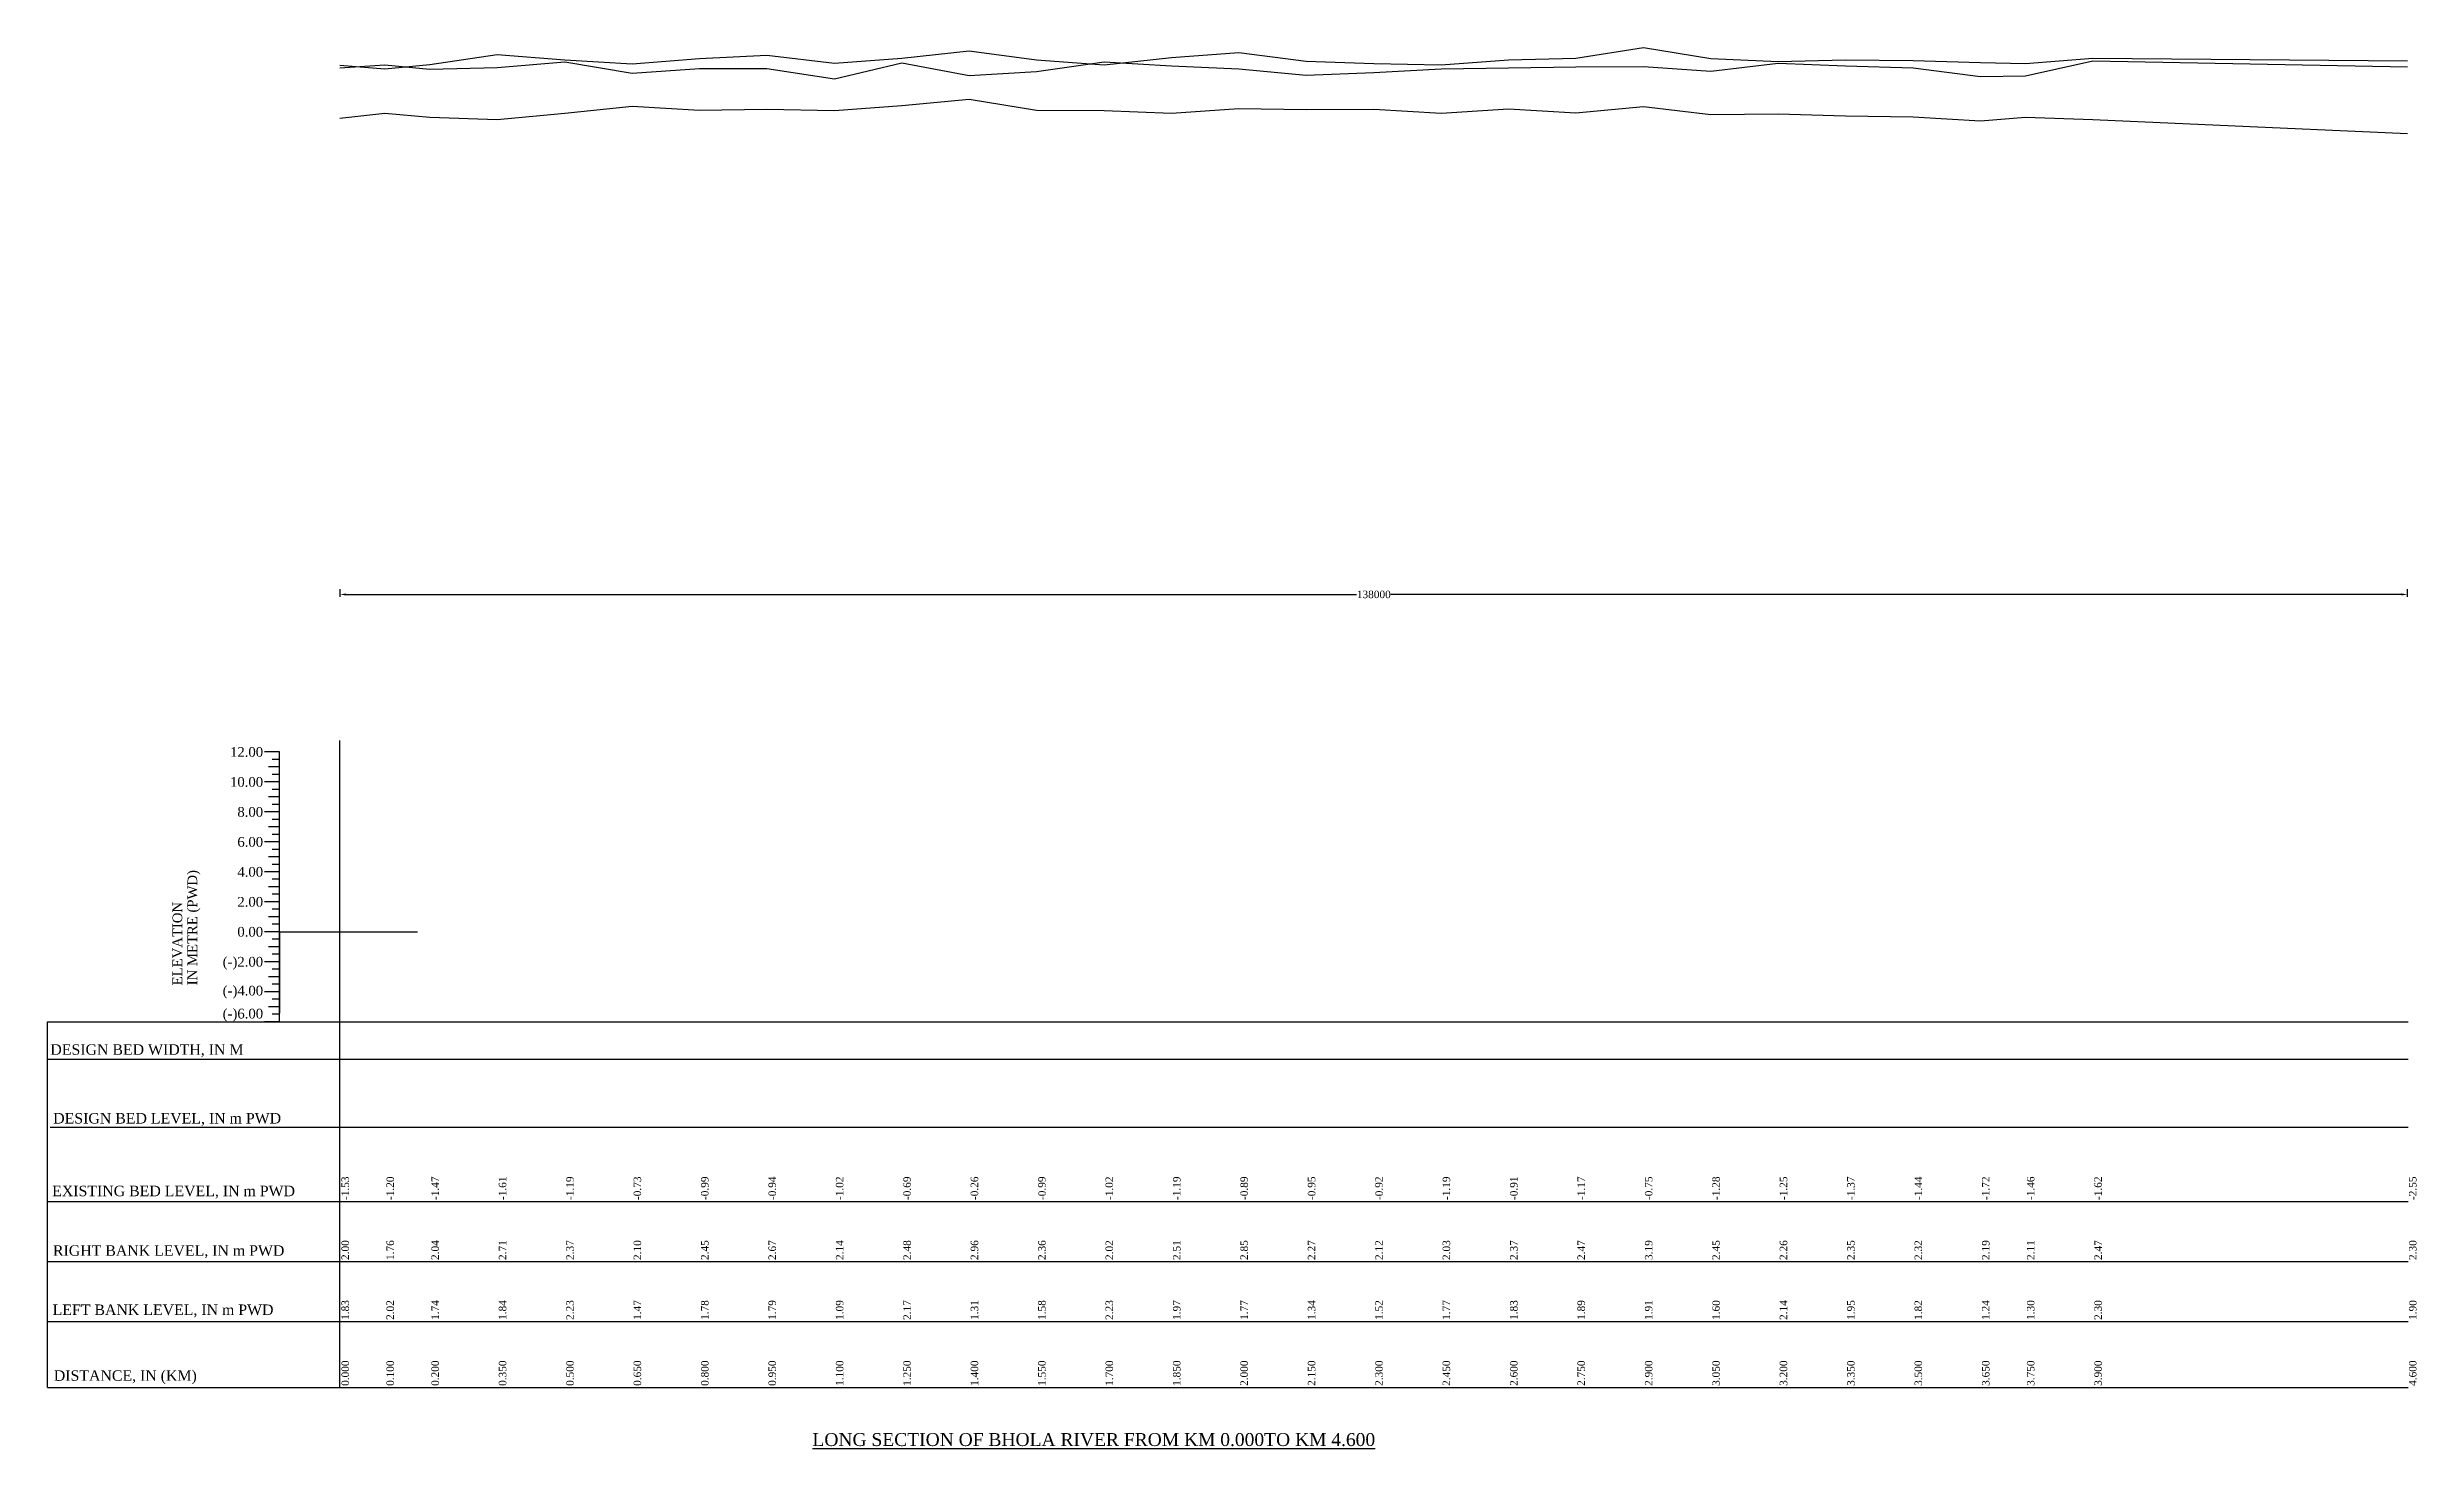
# Model space of a CAD drawing. Header units: metres. Extents: x -148477 to 168932, y -55673 to -2736.
# Drawn here: x -9492.2 to -9334.1, y -17835.4 to -17741.9 of the extents above; entities that cross this region are included whole.
import ezdxf
from ezdxf.enums import TextEntityAlignment as Align

# ---------------------------------------------------------------- set-up
doc = ezdxf.new("R2010")
doc.units = ezdxf.units.M
doc.styles.add('liza', font='times.ttf', dxfattribs={"height": 2})
doc.styles.get("Standard").update_dxf_attribs({"font": 'times.ttf'})
doc.dimstyles.get("Standard").update_dxf_attribs({"dimtxt": 0.5, "dimasz": 0.4075, "dimexe": 0.364, "dimexo": 0.219, "dimgap": 0.09, "dimtad": 0, "dimdec": 0, "dimlfac": 1000, "dimzin": 0, "dimdsep": 46, "dimtxsty": 'Standard', "dimcen": 0.09, "dimadec": 0, "dimazin": 0, "dimtfac": 1, "dimtdec": 0, "dimtofl": 0, "dimtmove": 0, "dimatfit": 3, "dimfxl": 1, "dimtolj": 1, "dimtzin": 0, "dimarcsym": 0})

msp = doc.modelspace()

# ---------------------------------------------------------------- texts
at = {"color": 0, "lineweight": 30}
for s, p in [('12.00', (-9477.8356, -17789.2418)), ('10.00', (-9477.8356, -17791.2418)), ('8.00', (-9477.8356, -17793.2418)), ('6.00', (-9477.8356, -17795.2418)), ('4.00', (-9477.8356, -17797.2418)), ('2.00', (-9477.8356, -17799.2418)), ('0.00', (-9477.8356, -17801.2418)), ('(-)2.00', (-9477.8356, -17803.2418)), ('(-)4.00', (-9477.8356, -17805.1668)), ('(-)6.00', (-9477.8356, -17806.7011))]:
    msp.add_text(s, height=0.65, dxfattribs=at).set_placement(p, align=Align.RIGHT)
for s, p in [('IN METRE (PWD)', (-9482.2356, -17804.4868)), ('ELEVATION', (-9483.2356, -17804.4868))]:
    msp.add_text(s, height=0.65, rotation=90, dxfattribs=at).set_placement(p)
at = {"color": 0, "lineweight": 30, "char_height": 0.7, "attachment_point": 1}
for s, insert in [('DESIGN BED WIDTH, IN M', (-9492.0378, -17808.4227)), ('DESIGN BED LEVEL, IN m PWD', (-9491.8471, -17813.011)), ('EXISTING BED LEVEL, IN m PWD', (-9491.9179, -17817.8596)), ('RIGHT BANK LEVEL, IN m PWD', (-9491.863, -17821.8346)), ('LEFT BANK LEVEL, IN m PWD', (-9491.8858, -17825.7843)), ('DISTANCE, IN (KM)', (-9491.8075, -17830.1774))]:
    msp.add_mtext(s, dxfattribs=dict(at, insert=insert))
at = {"color": 6, "linetype": 'Continuous', "lineweight": -3, "ltscale": 0.5, "char_height": 0.5, "width": 2.15, "attachment_point": 1, "rotation": 90, "style": 'liza'}
for s, insert in [('-1.53', (-9472.6046, -17818.8168)), ('-1.20', (-9469.6046, -17818.8168)), ('-1.47', (-9466.6046, -17818.8168)), ('-1.61', (-9462.1046, -17818.8168)), ('-1.19', (-9457.6046, -17818.8168)), ('-0.73', (-9453.1046, -17818.8168)), ('-0.99', (-9448.6046, -17818.8168)), ('-0.94', (-9444.1046, -17818.8168)), ('-1.02', (-9439.6046, -17818.8168)), ('-0.69', (-9435.1046, -17818.8168)), ('-0.26', (-9430.6046, -17818.8168)), ('-0.99', (-9426.1046, -17818.8168)), ('-1.02', (-9421.6046, -17818.8168)), ('-1.19', (-9417.1046, -17818.8168)), ('-0.89', (-9412.6046, -17818.8168)), ('-0.95', (-9408.1046, -17818.8168)), ('-0.92', (-9403.6046, -17818.8168)), ('-1.19', (-9399.1046, -17818.8168)), ('-0.91', (-9394.6046, -17818.8168)), ('-1.17', (-9390.1046, -17818.8168)), ('-0.75', (-9385.6046, -17818.8168)), ('-1.28', (-9381.1046, -17818.8168)), ('-1.25', (-9376.6046, -17818.8168)), ('-1.37', (-9372.1046, -17818.8168)), ('-1.44', (-9367.6046, -17818.8168)), ('-1.72', (-9363.1046, -17818.8168)), ('-1.46', (-9360.1046, -17818.8168)), ('-1.62', (-9355.6046, -17818.8168)), ('-2.55', (-9334.6046, -17818.8168)), ('2.00', (-9472.6046, -17822.8168)), ('1.76', (-9469.6046, -17822.8168)), ('2.04', (-9466.6046, -17822.8168)), ('2.71', (-9462.1046, -17822.8168)), ('2.37', (-9457.6046, -17822.8168)), ('2.10', (-9453.1046, -17822.8168)), ('2.45', (-9448.6046, -17822.8168)), ('2.67', (-9444.1046, -17822.8168)), ('2.14', (-9439.6046, -17822.8168)), ('2.48', (-9435.1046, -17822.8168)), ('2.96', (-9430.6046, -17822.8168)), ('2.36', (-9426.1046, -17822.8168)), ('2.02', (-9421.6046, -17822.8168)), ('2.51', (-9417.1046, -17822.8168)), ('2.85', (-9412.6046, -17822.8168)), ('2.27', (-9408.1046, -17822.8168)), ('2.12', (-9403.6046, -17822.8168)), ('2.03', (-9399.1046, -17822.8168)), ('2.37', (-9394.6046, -17822.8168)), ('2.47', (-9390.1046, -17822.8168)), ('3.19', (-9385.6046, -17822.8168)), ('2.45', (-9381.1046, -17822.8168)), ('2.26', (-9376.6046, -17822.8168)), ('2.35', (-9372.1046, -17822.8168)), ('2.32', (-9367.6046, -17822.8168)), ('2.19', (-9363.1046, -17822.8168)), ('2.11', (-9360.1046, -17822.8168)), ('2.47', (-9355.6046, -17822.8168)), ('2.30', (-9334.6046, -17822.8168)), ('1.83', (-9472.6046, -17826.8168)), ('2.02', (-9469.6046, -17826.8168)), ('1.74', (-9466.6046, -17826.8168)), ('1.84', (-9462.1046, -17826.8168)), ('2.23', (-9457.6046, -17826.8168)), ('1.47', (-9453.1046, -17826.8168)), ('1.78', (-9448.6046, -17826.8168)), ('1.79', (-9444.1046, -17826.8168)), ('1.09', (-9439.6046, -17826.8168)), ('2.17', (-9435.1046, -17826.8168)), ('1.31', (-9430.6046, -17826.8168)), ('1.58', (-9426.1046, -17826.8168)), ('2.23', (-9421.6046, -17826.8168)), ('1.97', (-9417.1046, -17826.8168)), ('1.77', (-9412.6046, -17826.8168)), ('1.34', (-9408.1046, -17826.8168)), ('1.52', (-9403.6046, -17826.8168)), ('1.77', (-9399.1046, -17826.8168)), ('1.83', (-9394.6046, -17826.8168)), ('1.89', (-9390.1046, -17826.8168)), ('1.91', (-9385.6046, -17826.8168)), ('1.60', (-9381.1046, -17826.8168)), ('2.14', (-9376.6046, -17826.8168)), ('1.95', (-9372.1046, -17826.8168)), ('1.82', (-9367.6046, -17826.8168)), ('1.24', (-9363.1046, -17826.8168)), ('1.30', (-9360.1046, -17826.8168)), ('2.30', (-9355.6046, -17826.8168)), ('1.90', (-9334.6046, -17826.8168)), ('0.000', (-9472.6046, -17831.2168)), ('0.100', (-9469.6046, -17831.2168)), ('0.200', (-9466.6046, -17831.2168)), ('0.350', (-9462.1046, -17831.2168)), ('0.500', (-9457.6046, -17831.2168)), ('0.650', (-9453.1046, -17831.2168)), ('0.800', (-9448.6046, -17831.2168)), ('0.950', (-9444.1046, -17831.2168)), ('1.100', (-9439.6046, -17831.2168)), ('1.250', (-9435.1046, -17831.2168)), ('1.400', (-9430.6046, -17831.2168)), ('1.550', (-9426.1046, -17831.2168)), ('1.700', (-9421.6046, -17831.2168)), ('1.850', (-9417.1046, -17831.2168)), ('2.000', (-9412.6046, -17831.2168)), ('2.150', (-9408.1046, -17831.2168)), ('2.300', (-9403.6046, -17831.2168)), ('2.450', (-9399.1046, -17831.2168)), ('2.600', (-9394.6046, -17831.2168)), ('2.750', (-9390.1046, -17831.2168)), ('2.900', (-9385.6046, -17831.2168)), ('3.050', (-9381.1046, -17831.2168)), ('3.200', (-9376.6046, -17831.2168)), ('3.350', (-9372.1046, -17831.2168)), ('3.500', (-9367.6046, -17831.2168)), ('3.650', (-9363.1046, -17831.2168)), ('3.750', (-9360.1046, -17831.2168)), ('3.900', (-9355.6046, -17831.2168)), ('4.600', (-9334.6046, -17831.2168))]:
    msp.add_mtext(s, dxfattribs=dict(at, insert=insert))
at = {"color": 0, "linetype": 'ByBlock', "lineweight": 30, "insert": (-9441.1694, -17834.3661), "char_height": 0.861585, "width": 43.932388, "attachment_point": 1}
msp.add_mtext('\\pi-861.6,l861.6,t3.705e+004;{\\LLONG SECTION OF BHOLA RIVER FROM KM 0.000TO KM 4.600}', dxfattribs=at)

# ---------------------------------------------------------------- blocks, each defined once
blk = doc.blocks.new('*D384')
at = {"color": 0, "lineweight": -2, "ltscale": 0.5}
for p, q in [((-9472.7, -17778.56), (-9472.7, -17778.05)), ((-9334.7, -17778.56), (-9334.7, -17778.05)), ((-9472.3, -17778.41), (-9404.85, -17778.41)), ((-9335.11, -17778.41), (-9402.56, -17778.41))]:
    blk.add_line(p, q, dxfattribs=at)
at = {"color": 0, "linetype": 'Continuous', "lineweight": -3, "ltscale": 0.5}
for points in [[(-9472.3, -17778.34), (-9472.3, -17778.48), (-9472.7, -17778.41)], [(-9335.11, -17778.34), (-9335.11, -17778.48), (-9334.7, -17778.41)]]:
    blk.add_solid(points, dxfattribs=at)
at = {"layer": 'Defpoints', "color": 0, "linetype": 'Continuous', "lineweight": -3, "ltscale": 0.5}
for p in [(-9334.7, -17778.41), (-9334.7, -17798.62), (-9472.7, -17800.92)]:
    blk.add_point(p, dxfattribs=at)
at = {"color": 0, "linetype": 'Continuous', "lineweight": -3, "ltscale": 0.5, "insert": (-9403.7, -17778.41), "char_height": 0.5, "attachment_point": 5}
blk.add_mtext('\\A1;138000', dxfattribs=at)

# ---------------------------------------------------------------- dimensions: what is measured, and where the dimension line sits
at = {"color": 6, "linetype": 'Continuous', "lineweight": -3, "ltscale": 0.5}
dim = msp.add_linear_dim(base=(-9334.7046, -17778.4091), p1=(-9472.7046, -17800.9168), p2=(-9334.7046, -17798.6168), dimstyle='Standard', override={"dimfxl": 0.15, "dimfxlon": 1}, dxfattribs=at)
dim.commit()
dim.dimension.update_dxf_attribs({"geometry": '*D384', "text_midpoint": (-9403.7046, -17778.4091)})

# ---------------------------------------------------------------- linework, layer by layer
at = {"color": 0, "lineweight": 30}
for p, q in [((-9476.7356, -17788.9168), (-9477.7356, -17788.9168)), ((-9476.7356, -17806.9168), (-9476.7356, -17788.9168)), ((-9476.7356, -17790.9168), (-9477.7356, -17790.9168)), ((-9476.7356, -17790.9168), (-9477.7356, -17790.9168)), ((-9476.7356, -17790.9168), (-9477.7356, -17790.9168)), ((-9476.7356, -17789.9168), (-9477.4856, -17789.9168)), ((-9476.7356, -17789.4168), (-9477.2356, -17789.4168)), ((-9476.7356, -17790.4168), (-9477.2356, -17790.4168)), ((-9476.7356, -17791.9168), (-9477.4856, -17791.9168)), ((-9476.7356, -17791.4168), (-9477.2356, -17791.4168)), ((-9476.7356, -17792.4168), (-9477.2356, -17792.4168)), ((-9476.7356, -17792.9168), (-9477.7356, -17792.9168)), ((-9476.7356, -17792.9168), (-9477.7356, -17792.9168)), ((-9476.7356, -17793.9168), (-9477.4856, -17793.9168)), ((-9476.7356, -17793.9168), (-9477.4856, -17793.9168)), ((-9476.7356, -17793.4168), (-9477.2356, -17793.4168)), ((-9476.7356, -17793.4168), (-9477.2356, -17793.4168)), ((-9476.7356, -17794.9168), (-9477.7356, -17794.9168)), ((-9476.7356, -17794.4168), (-9477.2356, -17794.4168)), ((-9476.7356, -17795.4168), (-9477.2356, -17795.4168)), ((-9476.7356, -17796.9168), (-9477.7356, -17796.9168)), ((-9476.7356, -17795.9168), (-9477.4856, -17795.9168)), ((-9476.7356, -17796.4168), (-9477.2356, -17796.4168)), ((-9476.7356, -17797.9168), (-9477.4856, -17797.9168)), ((-9476.7356, -17797.4168), (-9477.2356, -17797.4168)), ((-9476.7356, -17798.4168), (-9477.2356, -17798.4168)), ((-9476.7356, -17798.9168), (-9477.7356, -17798.9168)), ((-9476.7356, -17799.9168), (-9477.4856, -17799.9168)), ((-9476.7356, -17799.4168), (-9477.2356, -17799.4168)), ((-9476.7356, -17800.4168), (-9477.2356, -17800.4168)), ((-9476.7356, -17800.9168), (-9477.7356, -17800.9168)), ((-9476.7356, -17801.9168), (-9477.4856, -17801.9168)), ((-9476.7356, -17801.4168), (-9477.2356, -17801.4168)), ((-9476.7356, -17802.9168), (-9477.7356, -17802.9168)), ((-9476.7356, -17802.4168), (-9477.2356, -17802.4168)), ((-9476.7356, -17803.4168), (-9477.2356, -17803.4168)), ((-9476.7356, -17804.9168), (-9477.7356, -17804.9168)), ((-9476.7356, -17803.9168), (-9477.4856, -17803.9168)), ((-9476.7356, -17804.4168), (-9477.2356, -17804.4168)), ((-9476.7356, -17805.9168), (-9477.4856, -17805.9168)), ((-9476.7356, -17805.4168), (-9477.2356, -17805.4168)), ((-9476.7356, -17806.4168), (-9477.2356, -17806.4168)), ((-9492.2356, -17806.9168), (-9334.664, -17806.9168)), ((-9476.7356, -17806.9168), (-9477.7356, -17806.9168)), ((-9492.2356, -17809.4114), (-9334.664, -17809.4114)), ((-9492.0414, -17813.9639), (-9334.664, -17813.9639)), ((-9492.2356, -17831.3168), (-9334.664, -17831.3168))]:
    msp.add_line(p, q, dxfattribs=at)
at = {"color": 6, "linetype": 'Continuous', "lineweight": -3, "ltscale": 0.5}
for p, q in [((-9472.7046, -17831.3315), (-9472.7046, -17788.1467)), ((-9476.7356, -17800.9168), (-9467.5297, -17800.9168))]:
    msp.add_line(p, q, dxfattribs=at)
at = {"lineweight": 30}
for p, q in [((-9476.7356, -17800.9168), (-9476.7356, -17806.3468)), ((-9492.2356, -17831.3168), (-9492.2356, -17806.9168)), ((-9492.2356, -17818.9168), (-9334.664, -17818.9168)), ((-9492.2356, -17822.9168), (-9334.664, -17822.9168)), ((-9492.2356, -17826.9168), (-9334.664, -17826.9168))]:
    msp.add_line(p, q, dxfattribs=at)
at = {"color": 2, "linetype": 'Continuous', "lineweight": -3, "ltscale": 0.5}
msp.add_lwpolyline([(-9472.7046, -17743.0986), (-9469.7046, -17743.3386), (-9466.7046, -17743.0586), (-9462.2046, -17742.3886), (-9457.7046, -17742.7286), (-9453.2046, -17742.9986), (-9448.7046, -17742.6486), (-9444.2046, -17742.4286), (-9439.7046, -17742.9586), (-9435.2046, -17742.6186), (-9430.7046, -17742.1386), (-9426.2046, -17742.7386), (-9421.7046, -17743.0786), (-9417.2046, -17742.5886), (-9412.7046, -17742.2486), (-9408.2046, -17742.8286), (-9403.7046, -17742.9786), (-9399.2046, -17743.0686), (-9394.7046, -17742.7286), (-9390.2046, -17742.6286), (-9385.7046, -17741.9086), (-9381.2046, -17742.6486), (-9376.7046, -17742.8386), (-9372.2046, -17742.7486), (-9367.7046, -17742.7786), (-9363.2046, -17742.9086), (-9360.2046, -17742.9856), (-9355.7046, -17742.6286), (-9334.7046, -17742.7986)], dxfattribs=at)
at = {"color": 6, "linetype": 'Continuous', "lineweight": -3, "ltscale": 0.5}
msp.add_lwpolyline([(-9472.7046, -17743.2686), (-9469.7046, -17743.0786), (-9466.7046, -17743.3586), (-9462.2046, -17743.2586), (-9457.7046, -17742.8686), (-9453.2046, -17743.6286), (-9448.7046, -17743.3186), (-9444.2046, -17743.3086), (-9439.7046, -17744.0086), (-9435.2046, -17742.9286), (-9430.7046, -17743.7886), (-9426.2046, -17743.5186), (-9421.7046, -17742.8686), (-9417.2046, -17743.1286), (-9412.7046, -17743.3286), (-9408.2046, -17743.7586), (-9403.7046, -17743.5786), (-9399.2046, -17743.3286), (-9394.7046, -17743.2686), (-9390.2046, -17743.2086), (-9385.7046, -17743.1886), (-9381.2046, -17743.4986), (-9376.7046, -17742.9586), (-9372.2046, -17743.1486), (-9367.7046, -17743.2786), (-9363.2046, -17743.8586), (-9360.2046, -17743.7986), (-9355.7046, -17742.7986), (-9334.7046, -17743.1986)], dxfattribs=at)
at = {"color": 3, "linetype": 'Continuous', "lineweight": -3, "ltscale": 0.5}
msp.add_lwpolyline([(-9472.7046, -17746.6286), (-9469.7046, -17746.2986), (-9466.7046, -17746.5686), (-9462.2046, -17746.7086), (-9457.7046, -17746.2886), (-9453.2046, -17745.8286), (-9448.7046, -17746.0886), (-9444.2046, -17746.0386), (-9439.7046, -17746.1186), (-9435.2046, -17745.7886), (-9430.7046, -17745.3586), (-9426.2046, -17746.0886), (-9421.7046, -17746.1186), (-9417.2046, -17746.2886), (-9412.7046, -17745.9886), (-9408.2046, -17746.0486), (-9403.7046, -17746.0186), (-9399.2046, -17746.2886), (-9394.7046, -17746.0086), (-9390.2046, -17746.2686), (-9385.7046, -17745.8486), (-9381.2046, -17746.3786), (-9376.7046, -17746.3486), (-9372.2046, -17746.4686), (-9367.7046, -17746.5386), (-9363.2046, -17746.8186), (-9360.2046, -17746.5586), (-9355.7046, -17746.7186), (-9334.7046, -17747.6486)], dxfattribs=at)
at = {"color": 0, "lineweight": 30}
msp.add_lwpolyline([(-9481.7356, -17804.6168, 0, 0, 0), (-9481.7356, -17796.8701, 0.2767, 0, 0), (-9481.7356, -17796.3168, 0, 0, 0)], format="xyseb", dxfattribs=at)

msp.set_redraw_order([(e.dxf.handle, doc.entitydb.next_handle()) for e in msp.query("TEXT MTEXT ATTDEF DIMENSION ARC_DIMENSION")])  # texts and dimensions are drawn at this point

doc.saveas('drawing.dxf')
